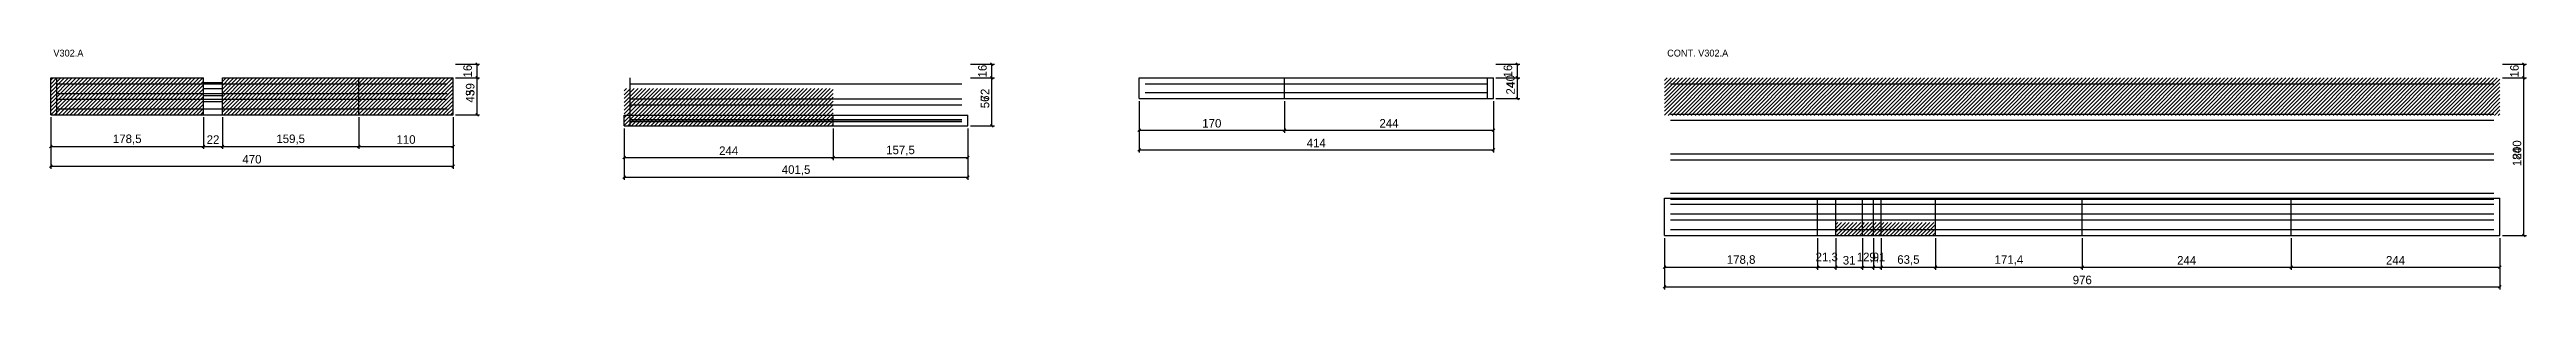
# Model space of a CAD drawing. Extents: x -2 to 4267, y -412 to -117.
# Drawn here: x -2 to 2892, y -397 to -117 of the extents above; entities that cross this region are included whole.
import ezdxf

# ---------------------------------------------------------------- set-up
doc = ezdxf.new("R2010")
doc.units = 0
for name, color, linetype in [('COTA', 241, 'Continuous'), ('NOMENCLATURA', 7, 'Continuous'), ('Painéis', 200, 'Continuous'), ('Reaproveitamento', 251, 'Continuous'), ('SARR_2.2x7', 40, 'Continuous')]:
    doc.layers.add(name, color=color, linetype=linetype)
doc.dimstyles.new('PAINEL', dxfattribs={"dimtxt": 10, "dimasz": 3, "dimexe": 3, "dimexo": 3, "dimgap": 3, "dimtad": 1, "dimblk": 'OBLIQUE', "dimblk1": 'OBLIQUE', "dimcen": 2.5, "dimclrd": 4, "dimclre": 4, "dimclrt": 240, "dimazin": 3, "dimtfac": 1, "dimtmove": 0, "dimatfit": 3})

msp = doc.modelspace()

# ---------------------------------------------------------------- texts
at = {"layer": 'NOMENCLATURA'}
for s, p in [('V302.A', (3, -125)), ('CONT. V302.A', (1888.5, -125))]:
    msp.add_text(s, height=8, dxfattribs=at).set_placement(p)

# ---------------------------------------------------------------- blocks, each defined once
blk = doc.blocks.new('_OBLIQUE')
at = {"color": 0, "linetype": 'BYBLOCK'}
blk.add_line((-0.5, -0.5), (0.5, 0.5), dxfattribs=at)

# ---------------------------------------------------------------- dimensions: what is measured, and where the dimension line sits
at = {"layer": 'COTA'}
for base, p1, p2 in [((498, -193), (470, -193), (470, -134)), ((498, -150), (470, -150), (470, -134)), ((1099.5, -206), (1071.5, -206), (1071.5, -134)), ((1099.5, -150), (1071.5, -150), (1071.5, -134)), ((1713.5, -174), (1685.5, -174), (1685.5, -134)), ((1713.5, -150), (1685.5, -150), (1685.5, -134)), ((2889.5, -334), (2861.5, -334), (2861.5, -134)), ((2889.5, -150), (2861.5, -150), (2861.5, -134)), ((498, -193), (470, -193), (470, -150)), ((1099.5, -206), (1071.5, -206), (1071.5, -150)), ((1713.5, -174), (1685.5, -174), (1685.5, -150)), ((2889.5, -334), (2861.5, -334), (2861.5, -150))]:
    msp.add_linear_dim(base=base, p1=p1, p2=p2, angle=90, dimstyle='PAINEL', dxfattribs=at).render()
for base, p1, p2 in [((0, -230), (0, -193), (178.5, -193)), ((0, -253), (0, -193), (470, -193)), ((178.5, -230), (178.5, -193), (200.5, -193)), ((200.5, -230), (200.5, -193), (360, -193)), ((360, -230), (360, -193), (470, -193)), ((1271.5, -211), (1271.5, -174), (1441.5, -174)), ((1271.5, -234), (1271.5, -174), (1685.5, -174)), ((1441.5, -211), (1441.5, -174), (1685.5, -174)), ((670, -243), (670, -206), (914, -206)), ((670, -266), (670, -206), (1071.5, -206)), ((914, -243), (914, -206), (1071.5, -206)), ((1885.5, -371), (1885.5, -334), (2064.3, -334)), ((1885.5, -394), (1885.5, -334), (2861.5, -334)), ((2064.3, -371), (2064.3, -334), (2085.6, -334)), ((2085.6, -371), (2085.6, -334), (2116.6, -334)), ((2116.6, -371), (2116.6, -334), (2129.5, -334)), ((2129.5, -371), (2129.5, -334), (2138.6, -334)), ((2138.6, -371), (2138.6, -334), (2202.1, -334)), ((2202.1, -371), (2202.1, -334), (2373.5, -334)), ((2373.5, -371), (2373.5, -334), (2617.5, -334)), ((2617.5, -371), (2617.5, -334), (2861.5, -334))]:
    msp.add_linear_dim(base=base, p1=p1, p2=p2, dimstyle='PAINEL', dxfattribs=at).render()

# ---------------------------------------------------------------- hatches: boundary and pattern name
at = {"layer": 'Reaproveitamento'}
h = msp.add_hatch(dxfattribs=at)
h.set_pattern_fill('ANSI31')
h.paths.add_polyline_path([(0, -192.7), (178.5, -192.7), (178.5, -150), (0, -150)])
h = msp.add_hatch(dxfattribs=at)
h.set_pattern_fill('ANSI31')
h.paths.add_polyline_path([(200.5, -192.7), (360, -192.7), (360, -150), (200.5, -150)])
h = msp.add_hatch(dxfattribs=at)
h.set_pattern_fill('ANSI31')
h.paths.add_polyline_path([(360, -192.7), (470, -192.7), (470, -150), (360, -150)])
h = msp.add_hatch(dxfattribs=at)
h.set_pattern_fill('ANSI31')
h.paths.add_polyline_path([(670, -206), (914, -206), (914, -162.4), (670, -162.4)])
h = msp.add_hatch(dxfattribs=at)
h.set_pattern_fill('ANSI31')
h.paths.add_polyline_path([(1885.5, -193.7), (2064.3, -193.7), (2064.3, -150), (1885.5, -150)])
h = msp.add_hatch(dxfattribs=at)
h.set_pattern_fill('ANSI31')
h.paths.add_polyline_path([(2064.3, -193.7), (2085.6, -193.7), (2085.6, -150), (2064.3, -150)])
h = msp.add_hatch(dxfattribs=at)
h.set_pattern_fill('ANSI31')
h.paths.add_polyline_path([(2085.6, -193.7), (2116.6, -193.7), (2116.6, -150), (2085.6, -150)])
h = msp.add_hatch(dxfattribs=at)
h.set_pattern_fill('ANSI31')
h.paths.add_polyline_path([(2116.6, -193.7), (2129.5, -193.7), (2129.5, -150), (2116.6, -150)])
h = msp.add_hatch(dxfattribs=at)
h.set_pattern_fill('ANSI31')
h.paths.add_polyline_path([(2129.5, -193.7), (2138.6, -193.7), (2138.6, -150), (2129.5, -150)])
h = msp.add_hatch(dxfattribs=at)
h.set_pattern_fill('ANSI31')
h.paths.add_polyline_path([(2138.6, -193.7), (2202.1, -193.7), (2202.1, -150), (2138.6, -150)])
h = msp.add_hatch(dxfattribs=at)
h.set_pattern_fill('ANSI31')
h.paths.add_polyline_path([(2202.1, -193.7), (2373.5, -193.7), (2373.5, -150), (2202.1, -150)])
h = msp.add_hatch(dxfattribs=at)
h.set_pattern_fill('ANSI31')
h.paths.add_polyline_path([(2373.5, -193.7), (2617.5, -193.7), (2617.5, -150), (2373.5, -150)])
h = msp.add_hatch(dxfattribs=at)
h.set_pattern_fill('ANSI31')
h.paths.add_polyline_path([(2617.5, -193.7), (2861.5, -193.7), (2861.5, -150), (2617.5, -150)])
h = msp.add_hatch(dxfattribs=at)
h.set_pattern_fill('ANSI31')
h.paths.add_polyline_path([(2085.6, -334), (2116.6, -334), (2116.6, -318.9), (2085.6, -318.9)])
h = msp.add_hatch(dxfattribs=at)
h.set_pattern_fill('ANSI31')
h.paths.add_polyline_path([(2116.6, -334), (2129.5, -334), (2129.5, -318.9), (2116.6, -318.9)])
h = msp.add_hatch(dxfattribs=at)
h.set_pattern_fill('ANSI31')
h.paths.add_polyline_path([(2129.5, -334), (2138.6, -334), (2138.6, -318.9), (2129.5, -318.9)])
h = msp.add_hatch(dxfattribs=at)
h.set_pattern_fill('ANSI31')
h.paths.add_polyline_path([(2138.6, -334), (2202.1, -334), (2202.1, -318.9), (2138.6, -318.9)])

# ---------------------------------------------------------------- linework, layer by layer
at = {"layer": 'Painéis'}
for p, q in [((0, -150), (178.5, -150)), ((0, -193), (0, -150)), ((178.5, -193), (178.5, -150)), ((178.5, -155.3), (200.5, -155.3)), ((200.5, -193), (200.5, -150)), ((200.5, -150), (360, -150)), ((360, -193), (360, -150)), ((360, -150), (470, -150)), ((470, -193), (470, -150)), ((1271.5, -150), (1441.5, -150)), ((1271.5, -174), (1271.5, -150)), ((1441.5, -174), (1441.5, -150)), ((1441.5, -150), (1685.5, -150)), ((1685.5, -174), (1685.5, -150)), ((0, -193), (178.5, -193)), ((178.5, -193), (200.5, -193)), ((200.5, -193), (360, -193)), ((360, -193), (470, -193)), ((670, -193.6), (914, -193.6)), ((670, -206), (670, -193.6)), ((914, -206), (914, -193.6)), ((914, -193.6), (1071.5, -193.6)), ((1071.5, -206), (1071.5, -193.6)), ((1271.5, -174), (1441.5, -174)), ((1441.5, -174), (1685.5, -174)), ((670, -206), (914, -206)), ((914, -206), (1071.5, -206)), ((1885.5, -290.3), (2064.3, -290.3)), ((1885.5, -334), (1885.5, -290.3)), ((2064.3, -334), (2064.3, -290.3)), ((2064.3, -290.3), (2085.6, -290.3)), ((2085.6, -334), (2085.6, -290.3)), ((2085.6, -290.3), (2116.6, -290.3)), ((2116.6, -334), (2116.6, -290.3)), ((2116.6, -290.3), (2129.5, -290.3)), ((2129.5, -334), (2129.5, -290.3)), ((2129.5, -290.3), (2138.6, -290.3)), ((2138.6, -334), (2138.6, -290.3)), ((2138.6, -290.3), (2202.1, -290.3)), ((2202.1, -334), (2202.1, -290.3)), ((2202.1, -290.3), (2373.5, -290.3)), ((2373.5, -334), (2373.5, -290.3)), ((2373.5, -290.3), (2617.5, -290.3)), ((2617.5, -334), (2617.5, -290.3)), ((2617.5, -290.3), (2861.5, -290.3)), ((2861.5, -334), (2861.5, -290.3)), ((1885.5, -334), (2064.3, -334)), ((2064.3, -334), (2085.6, -334)), ((2085.6, -334), (2116.6, -334)), ((2116.6, -334), (2129.5, -334)), ((2129.5, -334), (2138.6, -334)), ((2138.6, -334), (2202.1, -334)), ((2202.1, -334), (2373.5, -334)), ((2373.5, -334), (2617.5, -334)), ((2617.5, -334), (2861.5, -334))]:
    msp.add_line(p, q, dxfattribs=at)
at = {"layer": 'SARR_2.2x7'}
for p, q in [((7, -193), (7, -150)), ((677, -206), (677, -150)), ((1678.5, -174), (1678.5, -150))]:
    msp.add_line(p, q, dxfattribs=at)
for points in [[(7, -157), (178.5, -157)], [(7, -157), (178.5, -157)], [(7, -168), (178.5, -168)], [(7, -168), (178.5, -168)], [(178.5, -157), (200.5, -157)], [(178.5, -162.3), (200.5, -162.3)], [(178.5, -168), (200.5, -168)], [(178.5, -170.65), (200.5, -170.65)], [(200.5, -157), (360, -157)], [(200.5, -157), (360, -157)], [(200.5, -168), (360, -168)], [(200.5, -168), (360, -168)], [(360, -157), (463, -157)], [(360, -157), (463, -157)], [(360, -168), (463, -168)], [(360, -168), (463, -168)], [(677, -157), (914, -157)], [(914, -157), (1064.5, -157)], [(1278.5, -157), (1441.5, -157)], [(1278.5, -157), (1441.5, -157)], [(1278.5, -167), (1441.5, -167)], [(1278.5, -167), (1441.5, -167)], [(1441.5, -157), (1678.5, -157)], [(1441.5, -157), (1678.5, -157)], [(1441.5, -167), (1678.5, -167)], [(1441.5, -167), (1678.5, -167)], [(1892.5, -157), (2064.3, -157)], [(2064.3, -157), (2085.6, -157)], [(2085.6, -157), (2116.6, -157)], [(2116.6, -157), (2129.5, -157)], [(2129.5, -157), (2138.6, -157)], [(2138.6, -157), (2202.1, -157)], [(2202.1, -157), (2373.5, -157)], [(2373.5, -157), (2617.5, -157)], [(2617.5, -157), (2854.5, -157)], [(7, -175), (178.5, -175)], [(7, -175), (178.5, -175)], [(7, -186), (178.5, -186)], [(7, -186), (178.5, -186)], [(178.5, -175), (200.5, -175)], [(178.5, -177.65), (200.5, -177.65)], [(178.5, -186), (200.5, -186)], [(178.5, -186), (200.5, -186)], [(200.5, -175), (360, -175)], [(200.5, -175), (360, -175)], [(200.5, -186), (360, -186)], [(200.5, -186), (360, -186)], [(360, -175), (463, -175)], [(360, -175), (463, -175)], [(360, -186), (463, -186)], [(360, -186), (463, -186)], [(677, -174.5), (914, -174.5)], [(677, -181.5), (914, -181.5)], [(677, -198.6), (914, -198.6)], [(677, -199), (914, -199)], [(677, -201), (914, -201)], [(914, -174.5), (1064.5, -174.5)], [(914, -181.5), (1064.5, -181.5)], [(914, -198.6), (1064.5, -198.6)], [(914, -199), (1064.5, -199)], [(914, -201), (1064.5, -201)], [(1892.5, -192.5), (2064.3, -192.5)], [(1892.5, -199.5), (2064.3, -199.5)], [(2064.3, -192.5), (2085.6, -192.5)], [(2064.3, -199.5), (2085.6, -199.5)], [(2085.6, -192.5), (2116.6, -192.5)], [(2085.6, -199.5), (2116.6, -199.5)], [(2116.6, -192.5), (2129.5, -192.5)], [(2116.6, -199.5), (2129.5, -199.5)], [(2129.5, -192.5), (2138.6, -192.5)], [(2129.5, -199.5), (2138.6, -199.5)], [(2138.6, -192.5), (2202.1, -192.5)], [(2138.6, -199.5), (2202.1, -199.5)], [(2202.1, -192.5), (2373.5, -192.5)], [(2202.1, -199.5), (2373.5, -199.5)], [(2373.5, -192.5), (2617.5, -192.5)], [(2373.5, -199.5), (2617.5, -199.5)], [(2617.5, -192.5), (2854.5, -192.5)], [(2617.5, -199.5), (2854.5, -199.5)], [(1892.5, -238.5), (2064.3, -238.5)], [(1892.5, -245.5), (2064.3, -245.5)], [(2064.3, -238.5), (2085.6, -238.5)], [(2064.3, -245.5), (2085.6, -245.5)], [(2085.6, -238.5), (2116.6, -238.5)], [(2085.6, -245.5), (2116.6, -245.5)], [(2116.6, -238.5), (2129.5, -238.5)], [(2116.6, -245.5), (2129.5, -245.5)], [(2129.5, -238.5), (2138.6, -238.5)], [(2129.5, -245.5), (2138.6, -245.5)], [(2138.6, -238.5), (2202.1, -238.5)], [(2138.6, -245.5), (2202.1, -245.5)], [(2202.1, -238.5), (2373.5, -238.5)], [(2202.1, -245.5), (2373.5, -245.5)], [(2373.5, -238.5), (2617.5, -238.5)], [(2373.5, -245.5), (2617.5, -245.5)], [(2617.5, -238.5), (2854.5, -238.5)], [(2617.5, -245.5), (2854.5, -245.5)], [(1892.5, -284.5), (2064.3, -284.5)], [(2064.3, -284.5), (2085.6, -284.5)], [(2085.6, -284.5), (2116.6, -284.5)], [(2116.6, -284.5), (2129.5, -284.5)], [(2129.5, -284.5), (2138.6, -284.5)], [(2138.6, -284.5), (2202.1, -284.5)], [(2202.1, -284.5), (2373.5, -284.5)], [(2373.5, -284.5), (2617.5, -284.5)], [(2617.5, -284.5), (2854.5, -284.5)], [(1892.5, -291.5), (2064.3, -291.5)], [(1892.5, -297.3), (2064.3, -297.3)], [(1892.5, -308.65), (2064.3, -308.65)], [(1892.5, -315.65), (2064.3, -315.65)], [(2064.3, -291.5), (2085.6, -291.5)], [(2064.3, -297.3), (2085.6, -297.3)], [(2064.3, -308.65), (2085.6, -308.65)], [(2064.3, -315.65), (2085.6, -315.65)], [(2085.6, -291.5), (2116.6, -291.5)], [(2085.6, -297.3), (2116.6, -297.3)], [(2085.6, -308.65), (2116.6, -308.65)], [(2085.6, -315.65), (2116.6, -315.65)], [(2116.6, -291.5), (2129.5, -291.5)], [(2116.6, -297.3), (2129.5, -297.3)], [(2116.6, -308.65), (2129.5, -308.65)], [(2116.6, -315.65), (2129.5, -315.65)], [(2129.5, -291.5), (2138.6, -291.5)], [(2129.5, -297.3), (2138.6, -297.3)], [(2129.5, -308.65), (2138.6, -308.65)], [(2129.5, -315.65), (2138.6, -315.65)], [(2138.6, -291.5), (2202.1, -291.5)], [(2138.6, -297.3), (2202.1, -297.3)], [(2138.6, -308.65), (2202.1, -308.65)], [(2138.6, -315.65), (2202.1, -315.65)], [(2202.1, -291.5), (2373.5, -291.5)], [(2202.1, -297.3), (2373.5, -297.3)], [(2202.1, -308.65), (2373.5, -308.65)], [(2202.1, -315.65), (2373.5, -315.65)], [(2373.5, -291.5), (2617.5, -291.5)], [(2373.5, -297.3), (2617.5, -297.3)], [(2373.5, -308.65), (2617.5, -308.65)], [(2373.5, -315.65), (2617.5, -315.65)], [(2617.5, -291.5), (2854.5, -291.5)], [(2617.5, -297.3), (2854.5, -297.3)], [(2617.5, -308.65), (2854.5, -308.65)], [(2617.5, -315.65), (2854.5, -315.65)], [(1892.5, -327), (2064.3, -327)], [(1892.5, -327), (2064.3, -327)], [(2064.3, -327), (2085.6, -327)], [(2064.3, -327), (2085.6, -327)], [(2085.6, -327), (2116.6, -327)], [(2085.6, -327), (2116.6, -327)], [(2116.6, -327), (2129.5, -327)], [(2116.6, -327), (2129.5, -327)], [(2129.5, -327), (2138.6, -327)], [(2129.5, -327), (2138.6, -327)], [(2138.6, -327), (2202.1, -327)], [(2138.6, -327), (2202.1, -327)], [(2202.1, -327), (2373.5, -327)], [(2202.1, -327), (2373.5, -327)], [(2373.5, -327), (2617.5, -327)], [(2373.5, -327), (2617.5, -327)], [(2617.5, -327), (2854.5, -327)], [(2617.5, -327), (2854.5, -327)]]:
    msp.add_lwpolyline(points, dxfattribs=at)

msp.set_redraw_order([(e.dxf.handle, doc.entitydb.next_handle()) for e in msp.query("TEXT MTEXT ATTDEF DIMENSION ARC_DIMENSION")])  # texts and dimensions are drawn at this point

doc.saveas('drawing.dxf')
